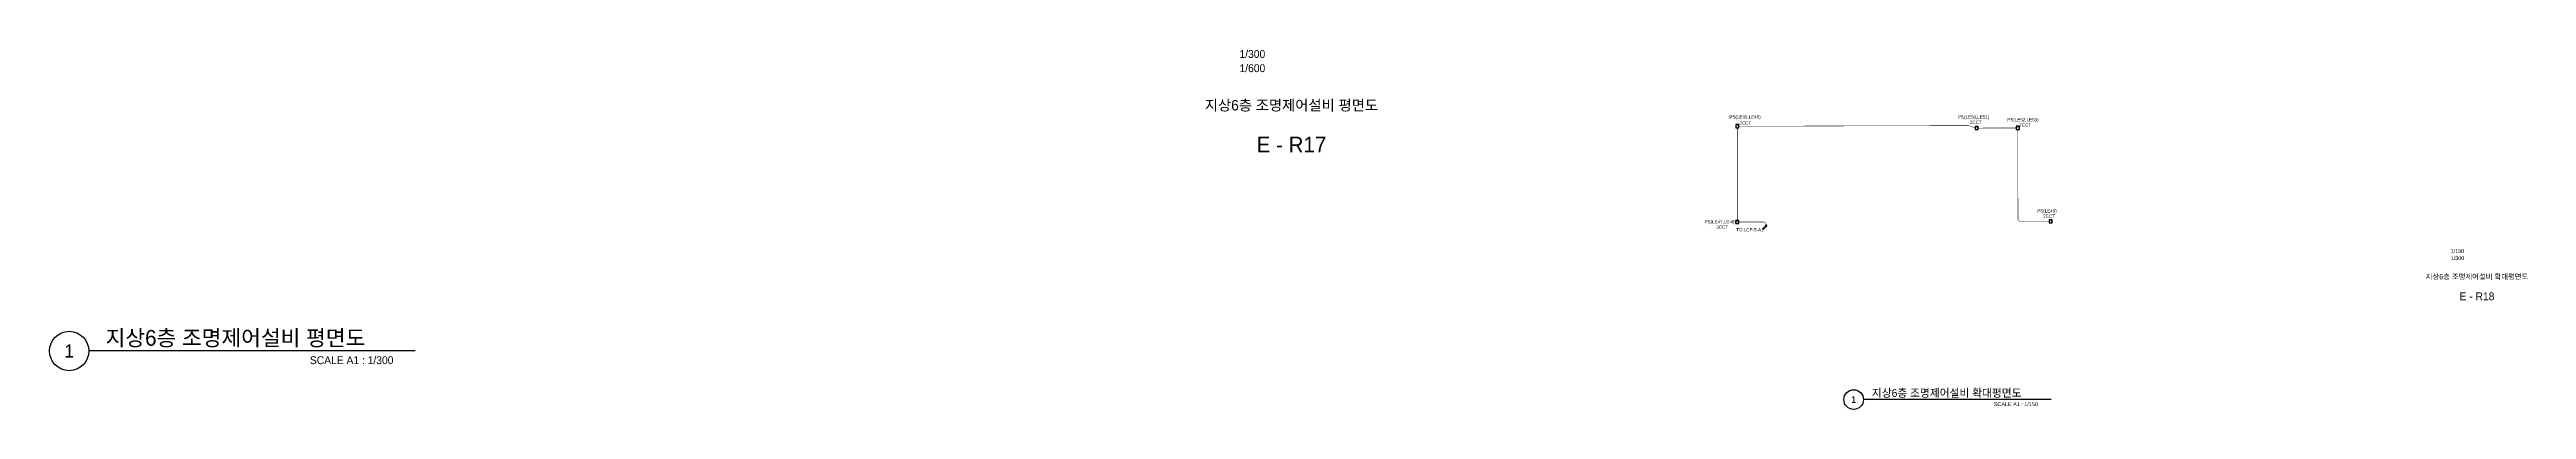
# Model space of a CAD drawing. Header units: millimetres. Extents: x 39625 to 501091, y -351975 to 833216.
# Drawn here: x 91122 to 374591, y 717225 to 758348 of the extents above; entities that cross this region are included whole.
import ezdxf
from ezdxf.enums import TextEntityAlignment as Align

# ---------------------------------------------------------------- set-up
doc = ezdxf.new("R2010")
doc.units = ezdxf.units.MM
doc.header["$LTSCALE"] = 150
doc.linetypes.add('HIDDEN', pattern=[9.525, 6.35, -3.175])
for name, color, linetype in [('------04 Lighting Switch', 2, 'Continuous'), ('-----20 General Symbol', 3, 'Continuous'), ('-----30 Text', 2, 'Continuous'), ('-----41 Drawing Title', 2, 'Continuous'), ('-----42 Drawing Number', 2, 'Continuous'), ('-----43 Drawing Scale', 3, 'Continuous')]:
    doc.layers.add(name, color=color, linetype=linetype)
doc.styles.add('ELEC', font='')
doc.styles.get('ELEC').set_extended_font_data('Dotum')

# ---------------------------------------------------------------- blocks, each defined once
blk = doc.blocks.new('O01')
blk.add_hatch(color=256).paths.add_polyline_path([(-149, -218), (-218, -149), (-368, -368)])
blk.add_line((-46, -46), (-184, -184))
blk.add_lwpolyline([(-368, -368), (-149, -218), (-218, -149), (-368, -368)])
blk.add_circle((0, 0), 65)
for p in [(-65, 0), (-65, 0), (0, 65), (0, 65), (65, 0), (65, 0), (0, -65), (0, -65)]:
    blk.add_point(p)
blk = doc.blocks.new('ps')
blk.add_lwpolyline([(-79296, 80452), (-79751, 80452), (-79751, 79997), (-79296, 79997)], close=True)
at = {"style": 'ELEC', "width": 0.7}
blk.add_text('PS', height=379.2, dxfattribs=at).set_placement((-79517, 80226), align=Align.MIDDLE_CENTER)

msp = doc.modelspace()

# ---------------------------------------------------------------- linework, layer by layer
at = {"layer": '-----41 Drawing Title', "color": 7}
for p, q in [((132978, 723900), (95622, 723900)), ((320178, 718350), (298722, 718350))]:
    msp.add_line(p, q, dxfattribs=at)
for centre, radius in [((93372, 723900), 2250), ((297597, 718350), 1125)]:
    msp.add_circle(centre, radius, dxfattribs=at)
at = {"color": 30, "linetype": 'HIDDEN', "lineweight": -3, "ltscale": 0.2, "const_width": 50, "elevation": 0}
msp.add_lwpolyline([(284280, 749410), (284280, 738820)], dxfattribs=at)
at = {"color": 30, "linetype": 'HIDDEN', "lineweight": -3, "ltscale": 0.2, "const_width": 50}
msp.add_lwpolyline([(284460, 749590), (310704, 749660, -0.0911564), (310810, 749640), (311500, 749380)], format="xyb", dxfattribs=at)
msp.add_lwpolyline([(311860, 749380), (316200, 749392)], dxfattribs=at)
at = {"color": 30, "linetype": 'HIDDEN', "lineweight": -3, "ltscale": 0.2, "const_width": 50, "elevation": 0}
for points in [[(316380, 749235), (316399, 739001, 0.4145957), (316700, 738702), (319970, 738712)], [(284460, 738640), (287264, 738648, -0.4142136), (287565, 738348), (287565, 738265)]]:
    msp.add_lwpolyline(points, format="xyb", dxfattribs=at)

# ---------------------------------------------------------------- block references
at = {"layer": '------04 Lighting Switch', "xscale": 0.790589613177827, "yscale": 0.790589613177827, "zscale": 0.790589613177827}
for p in [(347151, 686165), (374551, 685955), (379251, 685990), (347151, 675215), (383020, 675287)]:
    msp.add_blockref('ps', p, dxfattribs=at)
at = {"layer": '-----20 General Symbol'}
msp.add_blockref('O01', (287565, 738200), dxfattribs=at)

# ---------------------------------------------------------------- texts
at = {"layer": '-----30 Text', "style": 'ELEC', "width": 0.9}
for s, p in [('PS(LE45,LE46)', (285167, 750608)), ('2CCT', (285194, 749962, 0)), ('PS(LE50,LE51)', (311326, 750602)), ('2CCT', (311565, 750048)), ('PS(LE52,LE53)', (316968, 750289)), ('2CCT', (317208, 749735)), ('PS(LE49)', (319717, 739868)), ('PS(LE47,LE48)', (282317, 738617)), ('2CCT', (282556, 738063)), ('TO LCP-5-A1', (285724, 737754)), ('2CCT', (319957, 739314))]:
    msp.add_text(s, height=375, dxfattribs=at).set_placement(p, align=Align.MIDDLE)
at = {"layer": '-----41 Drawing Title', "style": 'ELEC'}
for s, height, p in [('지상6층 조명제어설비 평면도', 1200, (233250, 751990)), ('지상6층 조명제어설비 확대평면도', 600, (368925, 732395))]:
    msp.add_text(s, height=height, dxfattribs=at).set_placement(p, align=Align.MIDDLE_CENTER)
at = {"layer": '-----41 Drawing Title', "color": 2, "style": 'ELEC'}
for s, height, p in [('지상6층 조명제어설비 평면도', 1800, (97539, 724500)), ('지상6층 조명제어설비 확대평면도', 900, (299681, 718650))]:
    msp.add_text(s, height=height, dxfattribs=at).set_placement(p)
at = {"layer": '-----41 Drawing Title', "color": 7, "style": 'ELEC'}
for height, p in [(1500, (93372, 723900)), (750, (297597, 718350))]:
    msp.add_text('1', height=height, dxfattribs=at).set_placement(p, align=Align.MIDDLE)
at = {"layer": '-----41 Drawing Title', "style": 'ELEC'}
for s, height, p in [('SCALE A1 : 1/300', 900, (130478, 722400)), ('SCALE A1 : 1/150', 450, (318678, 717600))]:
    msp.add_text(s, height=height, dxfattribs=at).set_placement(p, align=Align.RIGHT)
at = {"layer": '-----42 Drawing Number', "style": 'ELEC'}
for s, height, p in [('E - R17', 1800, (233250, 747490)), ('E - R18', 900, (368925, 730145))]:
    msp.add_text(s, height=height, dxfattribs=at).set_placement(p, align=Align.MIDDLE_CENTER)
at = {"layer": '-----43 Drawing Scale', "style": 'ELEC'}
for s, height, p in [('1/300', 900, (228779, 757850)), ('1/600', 900, (228779, 756220)), ('1/150', 450, (366690, 735325)), ('1/300', 450, (366690, 734510))]:
    msp.add_text(s, height=height, dxfattribs=at).set_placement(p, align=Align.MIDDLE_CENTER)

doc.saveas('drawing.dxf')
